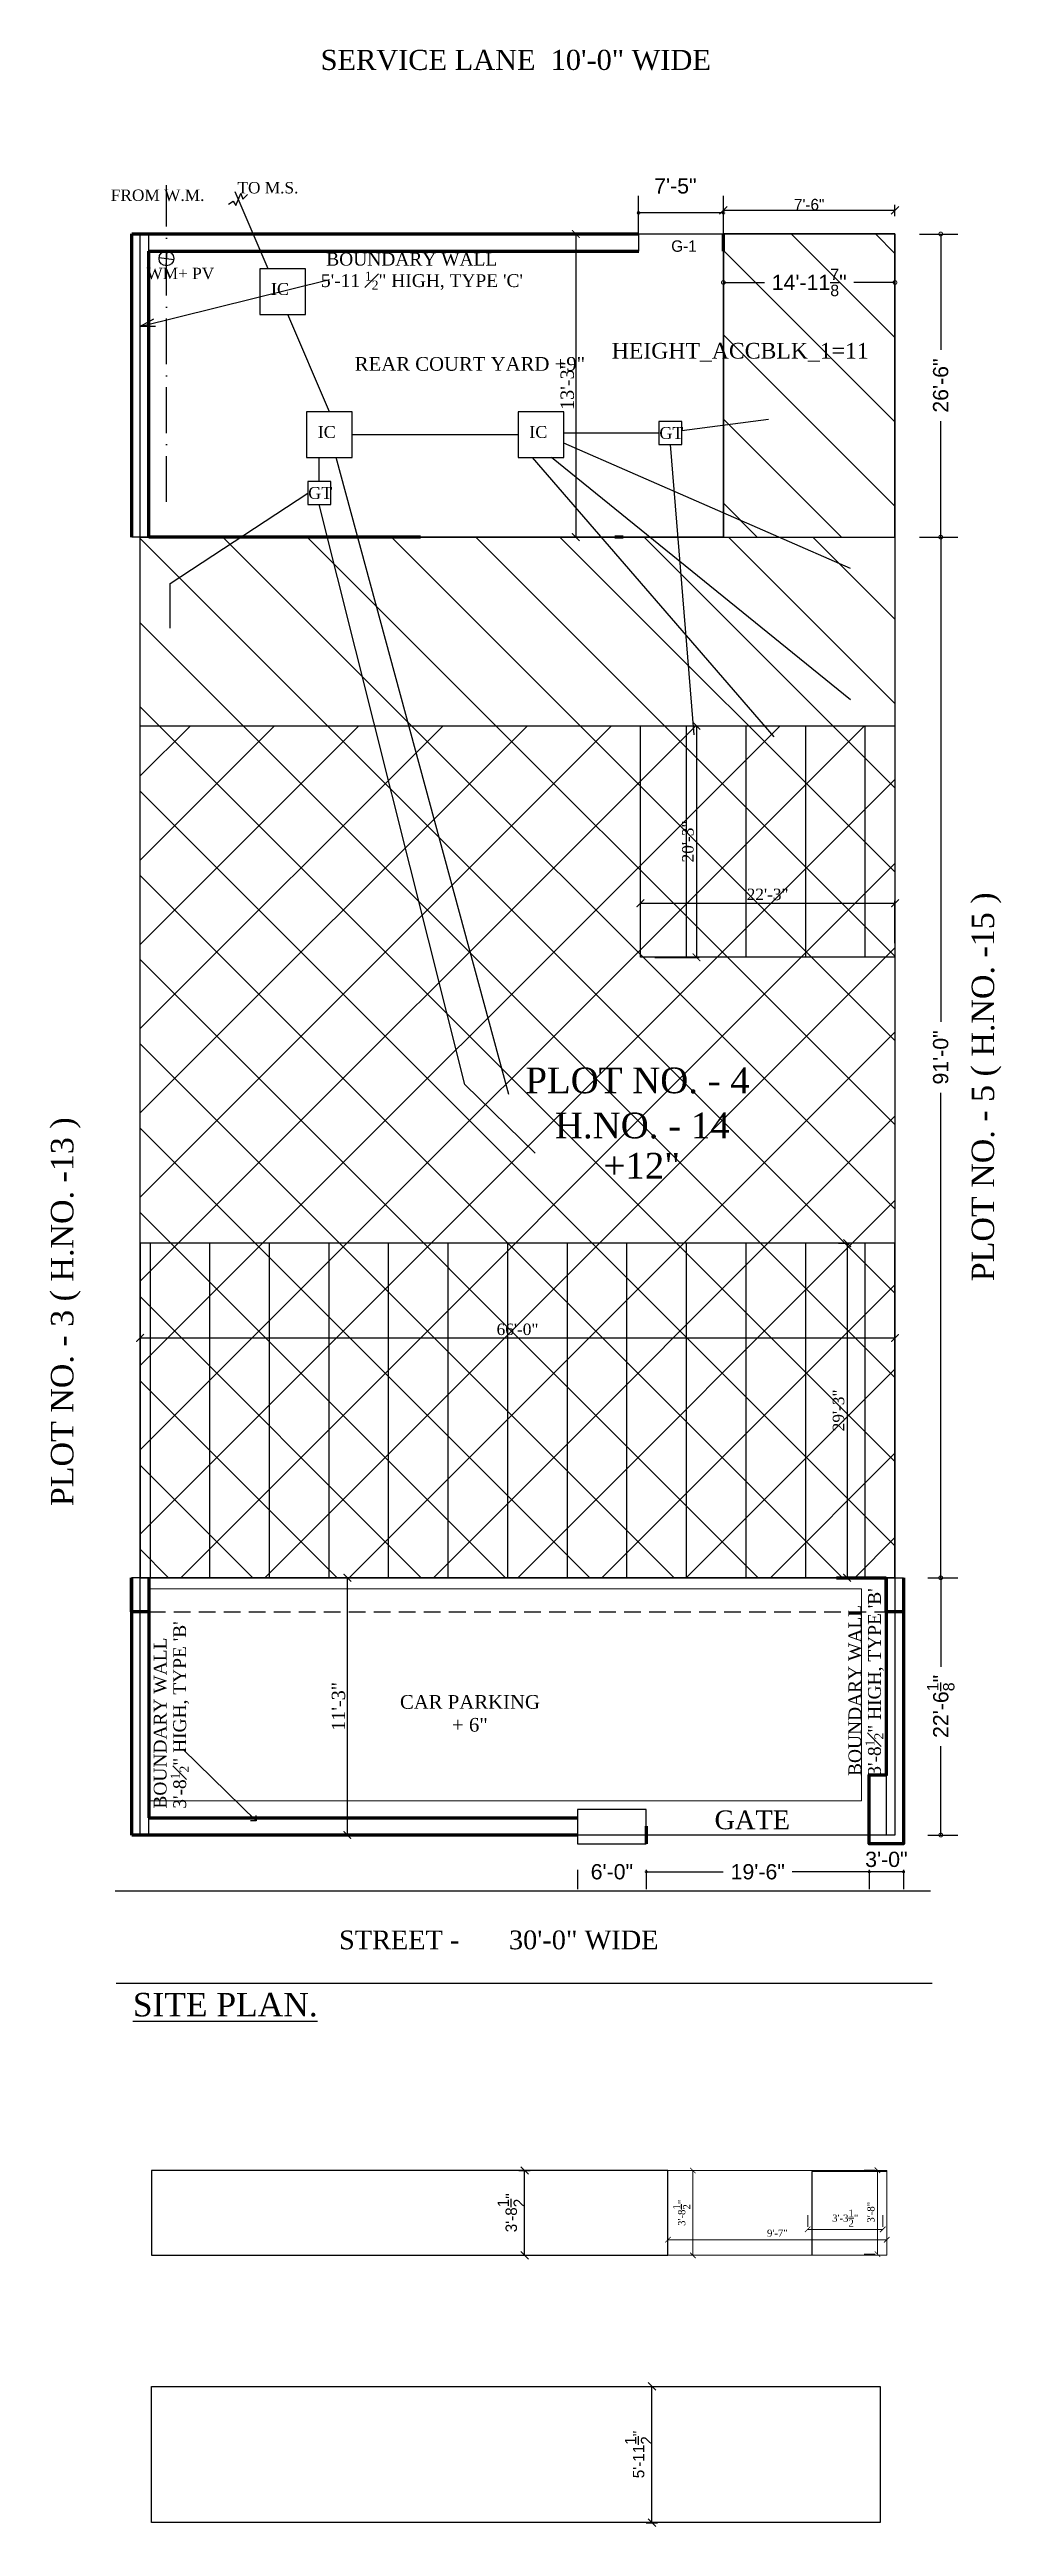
# Model space of a CAD drawing. Header units: feet. Extents: x -3489 to 100857, y -7396 to -4185.
# Drawn here: x 100358 to 100857, y -6189 to -4890 of the extents above; entities that cross this region are included whole.
import ezdxf
from ezdxf.enums import TextEntityAlignment as Align

# ---------------------------------------------------------------- set-up
doc = ezdxf.new("R2010")
doc.units = ezdxf.units.FT
doc.header["$MEASUREMENT"] = 0
for name, pattern in [('ACAD_ISO10W100', [18, 12, -3, 0, -3]), ('CENTER', [2, 1.25, -0.25, 0.25, -0.25]), ('HIDDEN', [0.375, 0.25, -0.125])]:
    doc.linetypes.add(name, pattern=pattern)
for name, color, linetype in [('ACCBLK_1', 7, 'Continuous'), ('ACCBLK_1_DIST_BOUNDARY', 7, 'Continuous'), ('DIMENSIONS', 7, 'Continuous'), ('DOOR', 175, 'Continuous'), ('PROJECTION', 7, 'HIDDEN'), ('SEWERAGE', 163, 'Continuous'), ('TEXT', 5, 'Continuous'), ('TOILET FIXTURES', 35, 'Continuous'), ('WALL', 1, 'Continuous')]:
    doc.layers.add(name, color=color, linetype=linetype)
for name, color, linetype, plot in [('BLK_1_COVERED_AREA', 140, 'Continuous', False), ('BLK_1_LVL_0_BLDG_FOOT_PRINT', 1, 'Continuous', False), ('BLK_1_LVL_0_FRONT_SETBACK', 2, 'Continuous', False), ('BLK_1_LVL_0_REAR_SETBACK', 11, 'Continuous', False), ('COMPOUNDWALL', 4, 'Continuous', False), ('PLOT_BOUNDARY', 70, 'Continuous', False)]:
    doc.layers.add(name, color=color, linetype=linetype, plot=plot)
for name, color, linetype, lineweight in [('ELEVATION 1', 10, 'Continuous', 35), ('Grid', 252, 'CENTER', 20), ('MAIN_GATE', 7, 'Continuous', 0), ('OPEN_PARKING', 7, 'Continuous', 0), ('SANTRY', 7, 'Continuous', 15), ('WICKET_GATE', 7, 'Continuous', 0), ('WIN', 160, 'Continuous', 25)]:
    doc.layers.add(name, color=color, linetype=linetype, lineweight=lineweight)
doc.styles.add('33', font='arial.ttf', dxfattribs={"height": 8})
doc.styles.add('SHABNAM', font='times.ttf')
doc.styles.add('VEENU', font='times.ttf')
doc.styles.add('VINOD', font='times.ttf')
doc.dimstyles.new('arrow', dxfattribs={"dimtxt": 6, "dimasz": 4, "dimexe": 3, "dimexo": 6, "dimgap": 0, "dimtad": 1, "dimzin": 3, "dimdsep": 46, "dimlunit": 4, "dimtxsty": 'Standard', "dimblk": 'OBLIQUE', "dimcen": 12, "dimclrd": 7, "dimclre": 256, "dimclrt": 7, "dimadec": 0, "dimazin": 0, "dimtfac": 1, "dimtofl": 0, "dimtmove": 0, "dimatfit": 3, "dimfxl": 3, "dimfxlon": 1, "dimtolj": 1, "dimtzin": 0, "dimlwd": -1, "dimlwe": -1, "dimarcsym": 0})
doc.dimstyles.get("Standard").update_dxf_attribs({"dimtxt": 3.75, "dimasz": 2.875, "dimexe": 1.25, "dimexo": 7.5, "dimgap": 1.5, "dimtad": 1, "dimdec": 1, "dimzin": 3, "dimdsep": 46, "dimlunit": 4, "dimtxsty": 'VINOD', "dimblk": 'ARCHTICK', "dimblk1": 'ARCHTICK', "dimblk2": 'ARCHTICK', "dimcen": 0.09, "dimclrd": 256, "dimclre": 256, "dimclrt": 256, "dimadec": 0, "dimazin": 0, "dimtfac": 1, "dimtdec": 1, "dimtofl": 0, "dimtmove": 2, "dimatfit": 3, "dimfxl": 2, "dimtolj": 1, "dimtzin": 0, "dimlwd": -1, "dimlwe": -1, "dimarcsym": 0})
doc.dimstyles.new('Standard$0', dxfattribs={"dimtxt": 9, "dimasz": 9, "dimexe": 9, "dimexo": 9, "dimgap": 4.8125, "dimtad": 0, "dimdec": 3, "dimzin": 3, "dimdsep": 46, "dimlunit": 4, "dimtxsty": '33', "dimblk": 'DOTSMALL', "dimblk1": 'ARCHTICK', "dimblk2": 'ARCHTICK', "dimcen": 0.09, "dimclrd": 256, "dimclre": 256, "dimclrt": 256, "dimadec": 0, "dimazin": 0, "dimtfac": 0.75, "dimtdec": 3, "dimtix": 1, "dimtofl": 0, "dimtmove": 2, "dimatfit": 3, "dimldrblk": 'DOTSMALL', "dimfxl": 1, "dimtolj": 1, "dimtzin": 0, "dimlwd": -1, "dimlwe": -1, "dimarcsym": 0})
doc.dimstyles.new('VINOD 1', dxfattribs={"dimtxt": 7, "dimasz": 4, "dimexe": 0.25, "dimexo": 2, "dimgap": 1, "dimtad": 1, "dimzin": 3, "dimdsep": 46, "dimlunit": 4, "dimtxsty": 'VINOD', "dimblk": 'ARCHTICK', "dimcen": 0.09, "dimclrd": 256, "dimclre": 256, "dimclrt": 256, "dimadec": 0, "dimazin": 0, "dimtfac": 1, "dimtofl": 0, "dimtmove": 2, "dimatfit": 3, "dimldrblk": 'OPEN90', "dimfxl": 0.25, "dimtolj": 1, "dimtzin": 0, "dimlwd": -1, "dimlwe": -1, "dimarcsym": 0})
pattern_1 = [(90, (-87402.122, 4911.927), (-31.25, 5e-15), [])]

msp = doc.modelspace()

# ---------------------------------------------------------------- texts
at = {"insert": (100690.31958, -4989.81879), "char_height": 6, "width": 69.2159404, "attachment_point": 2}
msp.add_mtext('{\\fUtsaah|b0|i0|c0|p34;G-1}', dxfattribs=at)
at = {"layer": 'ACCBLK_1', "color": 7, "insert": (100652.44143, -5043.62842), "char_height": 9.876941, "width": 105.3540376, "attachment_point": 1}
msp.add_mtext('{\\fGeorgia|b0|i0|c0|p18;\\H0.83333x;HEIGHT_ACCBLK_1=11}', dxfattribs=at)
at = {"layer": 'SANTRY', "lineweight": -3, "style": 'VINOD'}
for s, p in [('IC', (100478.40695, -5015.35236)), ('IC', (100502.90695, -5090.36465)), ('IC', (100613.90695, -5090.35236)), ('GT', (100683.71524, -5090.90444)), ('GT', (100499.48629, -5122.35605))]:
    msp.add_text(s, height=6.274966, dxfattribs=at).set_placement(p, align=Align.MIDDLE)
at = {"layer": 'TEXT', "color": 5, "style": 'VINOD'}
for s, p in [('PLOT NO. - 5 ( H.NO. -15 ) ', (100848.68064, -5431.70726)), ('PLOT NO. - 3 ( H.NO. -13 ) ', (100365.68064, -5549.70726))]:
    msp.add_text(s, height=11.8018756, rotation=90, dxfattribs=at).set_placement(p, align=Align.MIDDLE)
at = {"layer": 'TEXT', "color": 5}
for s, height, style, p in [('PLOT NO. - 4 ', 13.4878578, 'VINOD', (100668.52106, -5430.61539)), ('H.NO. - 14', 13.487858, 'VINOD', (100668.44149, -5454.27325)), ('+12"', 13.487858, 'VINOD', (100668.19202, -5475.24022)), ('GATE', 9.834841, 'VEENU', (100726.1475, -5818.5456)), ('STREET -       30\'-0" WIDE', 9.8348405, 'VEENU', (100593.1475, -5881.5456)), ('%%USITE PLAN.', 12.2935506, 'VEENU', (100449.66768, -5915.52708))]:
    msp.add_text(s, height=height, dxfattribs=dict(at, style=style)).set_placement(p, align=Align.MIDDLE)
at = {"layer": 'TEXT', "color": 5, "insert": (100602.08328, -4889.86645), "char_height": 10.5373889, "width": 337.9083394, "attachment_point": 2, "style": 'VINOD'}
msp.add_mtext('SERVICE LANE  10\'-0" WIDE', dxfattribs=at)
at = {"layer": 'TEXT', "char_height": 6.7479885, "attachment_point": 2, "style": 'SHABNAM'}
for s, insert, width in [('BOUNDARY WALL', (100547.51544, -4996.30273), 240.3666278), ('\\A1;5\'-11 {\\H0.7x;\\S1#2;}" HIGH, TYPE \'C\'', (100552.86103, -5006.20773), 106.2590704)]:
    msp.add_mtext(s, dxfattribs=dict(at, insert=insert, width=width))
at = {"layer": 'TEXT', "color": 5, "lineweight": 25, "char_height": 7.2, "width": 265.8001418, "attachment_point": 2, "style": 'VINOD'}
for s, insert in [('REAR COURT YARD +9"', (100578.03076, -5051.04732)), ('CAR PARKING \\P+ 6"', (100578.03076, -5753.04732))]:
    msp.add_mtext(s, dxfattribs=dict(at, insert=insert))
at = {"layer": 'TEXT', "char_height": 6.7479885, "width": 244.9274347, "rotation": 90, "style": 'SHABNAM'}
for s, insert, attachment_point in [('\\A1;3\'-8{\\H0.7x;\\S1#2;}" HIGH, TYPE \'B\'', (100785.49634, -5746.20716), 2), ('\\A1;3\'-8{\\H0.7x;\\S1#2;}" HIGH, TYPE \'B\'', (100421.04678, -5763.52605), 2), ('BOUNDARY WALL', (100783.49656, -5750.63873), 8), ('BOUNDARY WALL', (100419.04689, -5767.76335), 8)]:
    msp.add_mtext(s, dxfattribs=dict(at, insert=insert, attachment_point=attachment_point))
at = {"layer": 'TOILET FIXTURES', "lineweight": -3, "char_height": 6, "width": 131.5001182, "attachment_point": 2, "style": 'VINOD'}
for s, insert in [('FROM W.M.', (100414.18374, -4963.14266)), ('TO M.S.', (100472.05884, -4959.18121)), ('WM+ PV', (100426.12135, -5004.16194))]:
    msp.add_mtext(s, dxfattribs=dict(at, insert=insert))

# ---------------------------------------------------------------- blocks, each defined once
blk = doc.blocks.new('_DotSmall')
at = {"color": 0, "linetype": 'ByBlock', "const_width": 0.5}
blk.add_lwpolyline([(-0.0625, 0, 1), (0.0625, 0, 1)], format="xyb", close=True, dxfattribs=at)
blk = doc.blocks.new('*D46')
at = {"layer": 'Defpoints', "color": 0, "transparency": 16777216}
for p in [(100804.9, -4986.5), (100804.8, -5145.5), (100825, -5145.5)]:
    blk.add_point(p, dxfattribs=at)
at = {"layer": 'DIMENSIONS', "transparency": 16777216}
for p, q in [((100813.9, -4986.5), (100834, -4986.5)), ((100825, -4986.5), (100825, -5047.3)), ((100825, -5145.5), (100825, -5084.6)), ((100813.8, -5145.5), (100834, -5145.5))]:
    blk.add_line(p, q, dxfattribs=at)
at = {"layer": 'DIMENSIONS', "transparency": 16777216, "xscale": 4, "yscale": 4, "zscale": 4}
for p, rotation in [((100825, -4986.5), 90), ((100825, -5145.5), 270)]:
    blk.add_blockref('_DotSmall', p, dxfattribs=dict(at, rotation=rotation))
at = {"layer": 'DIMENSIONS', "lineweight": 25, "transparency": 16777216, "insert": (100825, -5066), "char_height": 8, "attachment_point": 5, "rotation": 90, "style": '33'}
blk.add_mtext('\\A1;26\'-6"', dxfattribs=at)
blk = doc.blocks.new('_ArchTick')
at = {"color": 0, "linetype": 'ByBlock', "const_width": 0.15}
blk.add_lwpolyline([(-0.5, -0.5), (0.5, 0.5)], dxfattribs=at)
blk = doc.blocks.new('*D47')
at = {"layer": 'Defpoints', "color": 0, "transparency": 16777216}
for p in [(100804.8, -5145.5), (100809.3, -5691.5), (100825, -5691.5)]:
    blk.add_point(p, dxfattribs=at)
at = {"layer": 'DIMENSIONS', "transparency": 16777216}
for p, q in [((100813.8, -5145.5), (100834, -5145.5)), ((100825, -5145.5), (100825, -5399.9)), ((100825, -5691.5), (100825, -5437)), ((100818.3, -5691.5), (100834, -5691.5))]:
    blk.add_line(p, q, dxfattribs=at)
at = {"layer": 'DIMENSIONS', "transparency": 16777216, "xscale": 4, "yscale": 4, "zscale": 4}
for p, rotation in [((100825, -5145.5), 90), ((100825, -5691.5), 270)]:
    blk.add_blockref('_DotSmall', p, dxfattribs=dict(at, rotation=rotation))
at = {"layer": 'DIMENSIONS', "lineweight": 25, "transparency": 16777216, "insert": (100825, -5418.5), "char_height": 8, "attachment_point": 5, "rotation": 90, "style": '33'}
blk.add_mtext('\\A1;91\'-0"', dxfattribs=at)
blk = doc.blocks.new('*D48')
at = {"layer": 'Defpoints', "color": 0, "transparency": 16777216}
for p in [(100809.3, -5691.5), (100809.3, -5826.5), (100825, -5826.5)]:
    blk.add_point(p, dxfattribs=at)
at = {"layer": 'DIMENSIONS', "transparency": 16777216}
for p, q in [((100818.3, -5691.5), (100834, -5691.5)), ((100825, -5691.5), (100825, -5738.2)), ((100825, -5826.5), (100825, -5779.8)), ((100818.3, -5826.5), (100834, -5826.5))]:
    blk.add_line(p, q, dxfattribs=at)
at = {"layer": 'DIMENSIONS', "transparency": 16777216, "xscale": 4, "yscale": 4, "zscale": 4}
for p, rotation in [((100825, -5691.5), 90), ((100825, -5826.5), 270)]:
    blk.add_blockref('_DotSmall', p, dxfattribs=dict(at, rotation=rotation))
at = {"layer": 'DIMENSIONS', "lineweight": 25, "transparency": 16777216, "insert": (100825, -5759), "char_height": 8, "attachment_point": 5, "rotation": 90, "style": '33'}
blk.add_mtext('\\A1;22\'-6{\\H0.75x;\\S1/8;}"', dxfattribs=at)
blk = doc.blocks.new('*D149')
at = {"layer": 'Defpoints', "color": 0, "transparency": 16777216}
for p in [(100711, -4986.5), (100801, -4986.5), (100711, -5011.9)]:
    blk.add_point(p, dxfattribs=at)
at = {"layer": 'DIMENSIONS', "transparency": 16777216}
for p, q in [((100711, -4995.5), (100711, -5020.9)), ((100801, -4995.5), (100801, -5020.9)), ((100711, -5011.9), (100732.5, -5011.9)), ((100801, -5011.9), (100779.5, -5011.9))]:
    blk.add_line(p, q, dxfattribs=at)
at = {"layer": 'DIMENSIONS', "transparency": 16777216, "xscale": 4, "yscale": 4, "zscale": 4, "rotation": 180}
blk.add_blockref('_DotSmall', (100711, -5011.9), dxfattribs=at)
at = {"layer": 'DIMENSIONS', "transparency": 16777216, "xscale": 4, "yscale": 4, "zscale": 4}
blk.add_blockref('_DotSmall', (100801, -5011.9), dxfattribs=at)
at = {"layer": 'DIMENSIONS', "lineweight": 25, "transparency": 16777216, "insert": (100756, -5011.9), "char_height": 8, "attachment_point": 5, "style": '33'}
blk.add_mtext('\\A1;14\'-11{\\H0.75x;\\S7/8;}"', dxfattribs=at)
blk = doc.blocks.new('*D150')
at = {"layer": 'Defpoints', "color": 0, "transparency": 16777216}
for p in [(100666.5, -4975.4), (100666.5, -4995.5), (100711, -5004.4)]:
    blk.add_point(p, dxfattribs=at)
at = {"layer": 'DIMENSIONS', "transparency": 16777216}
for p, q in [((100666.5, -4986.5), (100666.5, -4966.4)), ((100711, -4975.4), (100666.5, -4975.4)), ((100711, -4995.4), (100711, -4966.4))]:
    blk.add_line(p, q, dxfattribs=at)
at = {"layer": 'DIMENSIONS', "transparency": 16777216, "xscale": 3, "yscale": 3, "zscale": 3, "rotation": 180}
blk.add_blockref('_DotSmall', (100666.5, -4975.4), dxfattribs=at)
at = {"layer": 'DIMENSIONS', "transparency": 16777216, "xscale": 3, "yscale": 3, "zscale": 3}
blk.add_blockref('_DotSmall', (100711, -4975.4), dxfattribs=at)
at = {"layer": 'DIMENSIONS', "lineweight": 25, "transparency": 16777216, "insert": (100685.8, -4961.3), "char_height": 8, "attachment_point": 5, "style": '33'}
blk.add_mtext('\\A1;7\'-5"', dxfattribs=at)
blk = doc.blocks.new('*D50')
at = {"layer": 'Defpoints', "color": 0, "transparency": 16777216}
for p in [(100787.5, -5835.8), (100787.5, -5845.8), (100805.5, -5835.8)]:
    blk.add_point(p, dxfattribs=at)
at = {"layer": 'DIMENSIONS', "transparency": 16777216}
for p, q in [((100787.5, -5844.8), (100787.5, -5854.8)), ((100805.5, -5845.8), (100787.5, -5845.8)), ((100805.5, -5844.8), (100805.5, -5854.8))]:
    blk.add_line(p, q, dxfattribs=at)
at = {"layer": 'DIMENSIONS', "transparency": 16777216, "xscale": 2.5, "yscale": 2.5, "zscale": 2.5, "rotation": 180}
blk.add_blockref('_DotSmall', (100787.5, -5845.8), dxfattribs=at)
at = {"layer": 'DIMENSIONS', "transparency": 16777216, "xscale": 2.5, "yscale": 2.5, "zscale": 2.5}
blk.add_blockref('_DotSmall', (100805.5, -5845.8), dxfattribs=at)
at = {"layer": 'DIMENSIONS', "lineweight": 25, "transparency": 16777216, "insert": (100796.5, -5839.3), "char_height": 8, "attachment_point": 5, "style": '33'}
blk.add_mtext('\\A1;3\'-0"', dxfattribs=at)
blk = doc.blocks.new('*D51')
at = {"layer": 'Defpoints', "color": 0, "transparency": 16777216}
for p in [(100670.5, -5835.8), (100670.5, -5845.8), (100787.5, -5835.8)]:
    blk.add_point(p, dxfattribs=at)
at = {"layer": 'DIMENSIONS', "transparency": 16777216}
for p, q in [((100670.5, -5844.8), (100670.5, -5854.8)), ((100670.5, -5845.8), (100710.8, -5845.8)), ((100787.5, -5845.8), (100747.1, -5845.8)), ((100787.5, -5844.8), (100787.5, -5854.8))]:
    blk.add_line(p, q, dxfattribs=at)
at = {"layer": 'DIMENSIONS', "transparency": 16777216, "xscale": 2.5, "yscale": 2.5, "zscale": 2.5, "rotation": 180}
blk.add_blockref('_DotSmall', (100670.5, -5845.8), dxfattribs=at)
at = {"layer": 'DIMENSIONS', "transparency": 16777216, "xscale": 2.5, "yscale": 2.5, "zscale": 2.5}
blk.add_blockref('_DotSmall', (100787.5, -5845.8), dxfattribs=at)
at = {"layer": 'DIMENSIONS', "lineweight": 25, "transparency": 16777216, "insert": (100729, -5845.8), "char_height": 8, "attachment_point": 5, "style": '33'}
blk.add_mtext('\\A1;19\'-6"', dxfattribs=at)
blk = doc.blocks.new('*D52')
at = {"layer": 'Defpoints', "color": 0, "transparency": 16777216}
for p in [(100634.5, -5835.8), (100634.5, -5845.8), (100670.5, -5835.8)]:
    blk.add_point(p, dxfattribs=at)
at = {"layer": 'DIMENSIONS', "transparency": 16777216}
for p, q in [((100634.5, -5844.8), (100634.5, -5854.8)), ((100670.5, -5844.8), (100670.5, -5854.8))]:
    blk.add_line(p, q, dxfattribs=at)
at = {"layer": 'DIMENSIONS', "lineweight": 25, "transparency": 16777216, "insert": (100652.5, -5845.8), "char_height": 8, "attachment_point": 5, "style": '33'}
blk.add_mtext('\\A1;6\'-0"', dxfattribs=at)
blk = doc.blocks.new('_Open90')
at = {"color": 0, "linetype": 'ByBlock', "lineweight": -2}
for p, q in [((0, 0), (-1, 0)), ((-0.5, 0.5), (0, 0)), ((0, 0), (-0.5, -0.5))]:
    blk.add_line(p, q, dxfattribs=at)
blk = doc.blocks.new('*D151')
at = {"layer": 'Defpoints', "color": 0, "transparency": 16777216}
for p in [(100801, -5337.6), (100667.5, -5366), (100801, -5366)]:
    blk.add_point(p, dxfattribs=at)
at = {"layer": 'DIMENSIONS', "transparency": 16777216}
for p, q in [((100667.5, -5358.5), (100667.5, -5336.3)), ((100667.5, -5337.6), (100801, -5337.6)), ((100801, -5358.5), (100801, -5336.3))]:
    blk.add_line(p, q, dxfattribs=at)
at = {"layer": 'DIMENSIONS', "transparency": 16777216, "xscale": 4, "yscale": 4, "zscale": 4, "rotation": 180}
blk.add_blockref('_ArchTick', (100667.5, -5337.6), dxfattribs=at)
at = {"layer": 'DIMENSIONS', "transparency": 16777216, "xscale": 4, "yscale": 4, "zscale": 4}
blk.add_blockref('_ArchTick', (100801, -5337.6), dxfattribs=at)
at = {"layer": 'DIMENSIONS', "lineweight": 25, "transparency": 16777216, "insert": (100734.2, -5333), "char_height": 6, "attachment_point": 5, "style": 'VINOD'}
blk.add_mtext('\\A1;22\'-3"', dxfattribs=at)
blk = doc.blocks.new('*D152')
at = {"layer": 'Defpoints', "color": 0, "transparency": 16777216}
for p in [(100667.5, -5244.5), (100667.5, -5366), (100696.9, -5366)]:
    blk.add_point(p, dxfattribs=at)
at = {"layer": 'DIMENSIONS', "transparency": 16777216}
for p, q in [((100675, -5244.5), (100698.2, -5244.5)), ((100696.9, -5244.5), (100696.9, -5366)), ((100675, -5366), (100698.2, -5366))]:
    blk.add_line(p, q, dxfattribs=at)
at = {"layer": 'DIMENSIONS', "transparency": 16777216, "xscale": 4, "yscale": 4, "zscale": 4}
for p, rotation in [((100696.9, -5244.5), 90), ((100696.9, -5366), 270)]:
    blk.add_blockref('_ArchTick', p, dxfattribs=dict(at, rotation=rotation))
at = {"layer": 'DIMENSIONS', "lineweight": 25, "transparency": 16777216, "insert": (100692.4, -5305.2), "char_height": 6, "attachment_point": 5, "rotation": 90, "style": 'VINOD'}
blk.add_mtext('\\A1;20\'-3"', dxfattribs=at)
blk = doc.blocks.new('*D153')
at = {"layer": 'Defpoints', "color": 0, "transparency": 16777216}
for p in [(100801, -5565.7), (100801, -5565.7), (100405, -5593.1)]:
    blk.add_point(p, dxfattribs=at)
at = {"layer": 'DIMENSIONS', "transparency": 16777216}
for p, q in [((100801, -5558.2), (100801, -5564.5)), ((100405, -5585.6), (100405, -5564.5)), ((100405, -5565.7), (100801, -5565.7))]:
    blk.add_line(p, q, dxfattribs=at)
at = {"layer": 'DIMENSIONS', "transparency": 16777216, "xscale": 4, "yscale": 4, "zscale": 4, "rotation": 180}
blk.add_blockref('_ArchTick', (100405, -5565.7), dxfattribs=at)
at = {"layer": 'DIMENSIONS', "transparency": 16777216, "xscale": 4, "yscale": 4, "zscale": 4}
blk.add_blockref('_ArchTick', (100801, -5565.7), dxfattribs=at)
at = {"layer": 'DIMENSIONS', "lineweight": 25, "transparency": 16777216, "insert": (100603, -5561.2), "char_height": 6, "attachment_point": 5, "style": 'VINOD'}
blk.add_mtext('\\A1;66\'-0"', dxfattribs=at)
blk = doc.blocks.new('*D154')
at = {"layer": 'Defpoints', "color": 0, "transparency": 16777216}
for p in [(100763.9, -5516), (100763.9, -5691.5), (100775.9, -5691.5)]:
    blk.add_point(p, dxfattribs=at)
at = {"layer": 'DIMENSIONS', "transparency": 16777216}
for p, q in [((100771.4, -5516), (100777.2, -5516)), ((100775.9, -5516), (100775.9, -5691.5)), ((100771.4, -5691.5), (100777.2, -5691.5))]:
    blk.add_line(p, q, dxfattribs=at)
at = {"layer": 'DIMENSIONS', "transparency": 16777216, "xscale": 4, "yscale": 4, "zscale": 4}
for p, rotation in [((100775.9, -5516), 90), ((100775.9, -5691.5), 270)]:
    blk.add_blockref('_ArchTick', p, dxfattribs=dict(at, rotation=rotation))
at = {"layer": 'DIMENSIONS', "lineweight": 25, "transparency": 16777216, "insert": (100771.4, -5603.7), "char_height": 6, "attachment_point": 5, "rotation": 90, "style": 'VINOD'}
blk.add_mtext('\\A1;29\'-3"', dxfattribs=at)
blk = doc.blocks.new('*D187')
at = {"layer": 'BLK_1_LVL_0_FRONT_SETBACK', "linetype": 'CENTER', "transparency": 16777216}
for p, q in [((100513.7, -5691.5), (100513.4, -5691.5)), ((100513.7, -5826.5), (100513.4, -5826.5))]:
    blk.add_line(p, q, dxfattribs=at)
at = {"layer": 'BLK_1_LVL_0_FRONT_SETBACK', "transparency": 16777216}
blk.add_line((100513.7, -5691.5), (100513.7, -5826.5), dxfattribs=at)
at = {"layer": 'Defpoints', "color": 0, "transparency": 16777216}
for p in [(100513.7, -5691.5), (100513.7, -5826.5), (100513.7, -5826.5)]:
    blk.add_point(p, dxfattribs=at)
at = {"layer": 'BLK_1_LVL_0_FRONT_SETBACK', "transparency": 16777216, "xscale": 4, "yscale": 4, "zscale": 4}
for p, rotation in [((100513.7, -5691.5), 90), ((100513.7, -5826.5), 270)]:
    blk.add_blockref('_ArchTick', p, dxfattribs=dict(at, rotation=rotation))
at = {"layer": 'BLK_1_LVL_0_FRONT_SETBACK', "transparency": 16777216, "insert": (100509.1, -5759), "char_height": 7, "attachment_point": 5, "rotation": 90, "style": 'VINOD'}
blk.add_mtext('\\A1;11\'-3"', dxfattribs=at)
blk = doc.blocks.new('*D188')
at = {"layer": 'BLK_1_LVL_0_REAR_SETBACK', "linetype": 'CENTER', "transparency": 16777216}
for p, q in [((100632.1, -4986.5), (100633.9, -4986.5)), ((100632.1, -5145.5), (100633.9, -5145.5))]:
    blk.add_line(p, q, dxfattribs=at)
at = {"layer": 'BLK_1_LVL_0_REAR_SETBACK', "transparency": 16777216}
blk.add_line((100633.6, -4986.5), (100633.6, -5145.5), dxfattribs=at)
at = {"layer": 'Defpoints', "color": 0, "transparency": 16777216}
for p in [(100621.1, -4986.5), (100621.1, -5145.5), (100633.6, -5145.5)]:
    blk.add_point(p, dxfattribs=at)
at = {"layer": 'BLK_1_LVL_0_REAR_SETBACK', "transparency": 16777216, "xscale": 4, "yscale": 4, "zscale": 4}
for p, rotation in [((100633.6, -4986.5), 90), ((100633.6, -5145.5), 270)]:
    blk.add_blockref('_ArchTick', p, dxfattribs=dict(at, rotation=rotation))
at = {"layer": 'BLK_1_LVL_0_REAR_SETBACK', "transparency": 16777216, "insert": (100629.1, -5066), "char_height": 7, "attachment_point": 5, "rotation": 90, "style": 'VINOD'}
blk.add_mtext('\\A1;13\'-3"', dxfattribs=at)
blk = doc.blocks.new('_Oblique')
at = {"layer": 'DOOR', "color": 0, "lineweight": -2}
blk.add_line((-0.5, -0.5), (0.5, 0.5), dxfattribs=at)
blk = doc.blocks.new('*D189')
at = {"layer": 'ACCBLK_1_DIST_BOUNDARY', "transparency": 16777216}
for p, q in [((100711, -4977.1), (100711, -4971.1)), ((100801, -4977.1), (100801, -4971.1))]:
    blk.add_line(p, q, dxfattribs=at)
at = {"layer": 'ACCBLK_1_DIST_BOUNDARY', "color": 7, "transparency": 16777216}
blk.add_line((100801, -4974.1), (100711, -4974.1), dxfattribs=at)
at = {"layer": 'Defpoints', "color": 0, "transparency": 16777216}
for p in [(100711, -4974.1), (100711, -4986.5), (100801, -4986.5)]:
    blk.add_point(p, dxfattribs=at)
at = {"layer": 'ACCBLK_1_DIST_BOUNDARY', "color": 7, "transparency": 16777216, "xscale": 4, "yscale": 4, "zscale": 4, "rotation": 180}
blk.add_blockref('_Oblique', (100711, -4974.1), dxfattribs=at)
at = {"layer": 'ACCBLK_1_DIST_BOUNDARY', "color": 7, "transparency": 16777216, "xscale": 4, "yscale": 4, "zscale": 4}
blk.add_blockref('_Oblique', (100801, -4974.1), dxfattribs=at)
at = {"layer": 'ACCBLK_1_DIST_BOUNDARY', "color": 7, "transparency": 16777216, "insert": (100756, -4971.1), "char_height": 6, "attachment_point": 5}
blk.add_mtext('\\A1;7\'-6"', dxfattribs=at)
blk = doc.blocks.new('*D199')
at = {"layer": 'Defpoints', "color": 0, "transparency": 16777216}
for p in [(100695, -6002.5, 0), (100695, -6047, 0), (100695, -6047)]:
    blk.add_point(p, dxfattribs=at)
at = {"layer": 'MAIN_GATE', "transparency": 16777216}
for p, q in [((100695, -6002.5), (100695, -6047)), ((100702.5, -6002.5), (100696.3, -6002.5)), ((100702.5, -6047), (100696.3, -6047))]:
    blk.add_line(p, q, dxfattribs=at)
at = {"layer": 'MAIN_GATE', "transparency": 16777216, "xscale": 2.875, "yscale": 2.875, "zscale": 2.875}
for p, rotation in [((100695, -6002.5), 90), ((100695, -6047), 270)]:
    blk.add_blockref('_ArchTick', p, dxfattribs=dict(at, rotation=rotation))
at = {"layer": 'MAIN_GATE', "transparency": 16777216, "insert": (100689.1, -6024.7), "char_height": 3.75, "attachment_point": 5, "rotation": 90, "style": 'VINOD'}
blk.add_mtext('\\A1;3\'-8{\\H1x;\\S1/2;}"', dxfattribs=at)
blk = doc.blocks.new('*D200')
at = {"layer": 'Defpoints', "color": 0, "transparency": 16777216}
for p in [(100681.9, -6029.9, 0), (100796.7, -6029.9), (100796.7, -6038.8)]:
    blk.add_point(p, dxfattribs=at)
at = {"layer": 'MAIN_GATE', "transparency": 16777216}
for p, q in [((100681.9, -6037.4), (100681.9, -6040.1)), ((100681.9, -6038.8), (100796.7, -6038.8)), ((100796.7, -6037.4), (100796.7, -6040.1))]:
    blk.add_line(p, q, dxfattribs=at)
at = {"layer": 'MAIN_GATE', "transparency": 16777216, "xscale": 2.875, "yscale": 2.875, "zscale": 2.875, "rotation": 180}
blk.add_blockref('_ArchTick', (100681.9, -6038.8), dxfattribs=at)
at = {"layer": 'MAIN_GATE', "transparency": 16777216, "xscale": 2.875, "yscale": 2.875, "zscale": 2.875}
blk.add_blockref('_ArchTick', (100796.7, -6038.8), dxfattribs=at)
at = {"layer": 'MAIN_GATE', "transparency": 16777216, "insert": (100739.3, -6035.4), "char_height": 3.75, "attachment_point": 5, "style": 'VINOD'}
blk.add_mtext('\\A1;9\'-7"', dxfattribs=at)
blk = doc.blocks.new('*D197')
at = {"layer": 'Defpoints', "color": 0, "transparency": 16777216}
for p in [(100755.2, -6033.4), (100794.6, -6033.4), (100794.6, -6033.4)]:
    blk.add_point(p, dxfattribs=at)
at = {"layer": 'WICKET_GATE', "transparency": 16777216}
for p, q in [((100755.2, -6025.9), (100755.2, -6032.1)), ((100794.6, -6025.9), (100794.6, -6032.1)), ((100755.2, -6033.4), (100794.6, -6033.4))]:
    blk.add_line(p, q, dxfattribs=at)
at = {"layer": 'WICKET_GATE', "transparency": 16777216, "xscale": 2.875, "yscale": 2.875, "zscale": 2.875, "rotation": 180}
blk.add_blockref('_ArchTick', (100755.2, -6033.4), dxfattribs=at)
at = {"layer": 'WICKET_GATE', "transparency": 16777216, "xscale": 2.875, "yscale": 2.875, "zscale": 2.875}
blk.add_blockref('_ArchTick', (100794.6, -6033.4), dxfattribs=at)
at = {"layer": 'WICKET_GATE', "transparency": 16777216, "insert": (100774.9, -6027.5), "char_height": 3.75, "attachment_point": 5, "style": 'VINOD'}
blk.add_mtext('\\A1;3\'-3{\\H1x;\\S1/2;}"', dxfattribs=at)
blk = doc.blocks.new('*D198')
at = {"layer": 'Defpoints', "color": 0, "transparency": 16777216}
for p in [(100792.3, -6002.4), (100791.8, -6046.4), (100792.3, -6046.4)]:
    blk.add_point(p, dxfattribs=at)
at = {"layer": 'WICKET_GATE', "transparency": 16777216}
for p, q in [((100784.8, -6002.4), (100790.6, -6002.4)), ((100791.8, -6002.4), (100791.8, -6046.4)), ((100784.8, -6046.4), (100790.6, -6046.4))]:
    blk.add_line(p, q, dxfattribs=at)
at = {"layer": 'WICKET_GATE', "transparency": 16777216, "xscale": 2.875, "yscale": 2.875, "zscale": 2.875}
for p, rotation in [((100791.8, -6002.4), 90), ((100791.8, -6046.4), 270)]:
    blk.add_blockref('_ArchTick', p, dxfattribs=dict(at, rotation=rotation))
at = {"layer": 'WICKET_GATE', "transparency": 16777216, "insert": (100788.4, -6024.4), "char_height": 3.75, "attachment_point": 5, "rotation": 90, "style": 'VINOD'}
blk.add_mtext('\\A1;3\'-8"', dxfattribs=at)
blk = doc.blocks.new('*D201')
at = {"layer": 'COMPOUNDWALL', "transparency": 16777216}
for p, q in [((100670.5, -6115.8), (100676.5, -6115.8)), ((100670.5, -6187.3), (100676.5, -6187.3))]:
    blk.add_line(p, q, dxfattribs=at)
at = {"layer": 'COMPOUNDWALL', "color": 7, "transparency": 16777216}
blk.add_line((100673.5, -6187.3), (100673.5, -6115.8), dxfattribs=at)
at = {"layer": 'Defpoints', "color": 0, "transparency": 16777216}
for p in [(100630.6, -6115.8), (100673.5, -6115.8), (100630.6, -6187.3)]:
    blk.add_point(p, dxfattribs=at)
at = {"layer": 'COMPOUNDWALL', "color": 7, "transparency": 16777216, "xscale": 4, "yscale": 4, "zscale": 4}
for p, rotation in [((100673.5, -6115.8), 90), ((100673.5, -6187.3), 270)]:
    blk.add_blockref('_Oblique', p, dxfattribs=dict(at, rotation=rotation))
at = {"layer": 'COMPOUNDWALL', "color": 7, "transparency": 16777216, "insert": (100666.5, -6151.5), "char_height": 6, "attachment_point": 5, "rotation": 90}
blk.add_mtext('\\A1;5\'-11{\\H1x;\\S1/2;}"', dxfattribs=at)
blk = doc.blocks.new('*D202')
at = {"layer": 'COMPOUNDWALL', "transparency": 16777216}
for p, q in [((100603.7, -6002.5), (100609.7, -6002.5)), ((100603.7, -6047), (100609.7, -6047))]:
    blk.add_line(p, q, dxfattribs=at)
at = {"layer": 'COMPOUNDWALL', "color": 7, "transparency": 16777216}
blk.add_line((100606.7, -6047), (100606.7, -6002.5), dxfattribs=at)
at = {"layer": 'Defpoints', "color": 0, "transparency": 16777216}
for p in [(100479.9, -6002.5), (100606.7, -6002.5), (100480, -6047)]:
    blk.add_point(p, dxfattribs=at)
at = {"layer": 'COMPOUNDWALL', "color": 7, "transparency": 16777216, "xscale": 4, "yscale": 4, "zscale": 4}
for p, rotation in [((100606.7, -6002.5), 90), ((100606.7, -6047), 270)]:
    blk.add_blockref('_Oblique', p, dxfattribs=dict(at, rotation=rotation))
at = {"layer": 'COMPOUNDWALL', "color": 7, "transparency": 16777216, "insert": (100599.7, -6024.7), "char_height": 6, "attachment_point": 5, "rotation": 90}
blk.add_mtext('\\A1;3\'-8{\\H1x;\\S1/2;}"', dxfattribs=at)

# ---------------------------------------------------------------- dimensions: what is measured, and where the dimension line sits
at = {"layer": 'ACCBLK_1_DIST_BOUNDARY'}
dim = msp.add_linear_dim(base=(100711.04854, -4974.09952), p1=(100800.96854, -4986.46468), p2=(100711.04854, -4986.46468), dimstyle='arrow', override={"dimtmove": 1}, dxfattribs=at)
dim.commit()
dim.dimension.update_dxf_attribs({"geometry": '*D189', "text_midpoint": (100756.00854, -4971.09952)})
at = {"layer": 'BLK_1_LVL_0_FRONT_SETBACK', "color": 2}
dim = msp.add_linear_dim(base=(100513.68006, -5826.54468), p1=(100513.68006, -5691.46468), p2=(100513.68006, -5826.54468), angle=90, dimstyle='VINOD 1', override={"dimfxl": 1.5, "dimfxlon": 1}, dxfattribs=at)
dim.commit()
dim.dimension.update_dxf_attribs({"geometry": '*D187', "text_midpoint": (100509.11949, -5759.00468)})
at = {"layer": 'BLK_1_LVL_0_REAR_SETBACK', "color": 2}
dim = msp.add_linear_dim(base=(100633.63895, -5145.46468), p1=(100621.1332, -4986.46468), p2=(100621.1332, -5145.46468), angle=90, dimstyle='VINOD 1', override={"dimfxl": 1.5, "dimfxlon": 1}, dxfattribs=at)
dim.commit()
dim.dimension.update_dxf_attribs({"geometry": '*D188', "text_midpoint": (100629.07838, -5065.96468)})
at = {"layer": 'COMPOUNDWALL', "color": 1}
dim = msp.add_linear_dim(base=(100606.66472, -6002.47478, 0), p1=(100479.98704, -6046.99478, 0), p2=(100479.91317, -6002.47478, 0), angle=90, dimstyle='arrow', dxfattribs=at)
dim.commit()
dim.dimension.update_dxf_attribs({"geometry": '*D202', "text_midpoint": (100599.66472, -6024.73478, 0)})
at = {"layer": 'COMPOUNDWALL', "color": 2}
dim = msp.add_linear_dim(base=(100673.46717, -6115.75228), p1=(100630.63355, -6187.25228), p2=(100630.63355, -6115.75228), angle=90, dimstyle='arrow', dxfattribs=at)
dim.commit()
dim.dimension.update_dxf_attribs({"geometry": '*D201', "text_midpoint": (100666.46717, -6151.50228)})
at = {"layer": 'DIMENSIONS', "lineweight": 25}
for base, p1, p2, override, picture, middle in [((100666.54854, -4975.43083), (100711.04854, -5004.39114), (100666.54854, -4995.54468), {"dimtxt": 4.5, "dimasz": 3, "dimlfac": 2}, '*D150', (100685.84066, -4961.30475)), ((100787.46854, -5845.76703), (100805.46854, -5835.76997), (100787.46854, -5835.76997), {"dimtxt": 4, "dimasz": 2.5, "dimlfac": 2}, '*D50', (100796.46854, -5839.26996))]:
    dim = msp.add_linear_dim(base=base, p1=p1, p2=p2, angle=180, dimstyle='Standard$0', override=override, dxfattribs=at)
    dim.commit()
    dim.dimension.update_dxf_attribs({"geometry": picture, "text_midpoint": middle, "dimtype": 160})
for base, p1, p2, angle, override, picture, middle in [((100711.04854, -5011.87633), (100800.96854, -4986.46468), (100711.04854, -4986.46468), 180, {"dimtxt": 6, "dimasz": 4, "dimlfac": 2}, '*D149', (100756.00854, -5011.87633)), ((100825.00868, -5145.46469), (100804.8557, -4986.46468), (100804.83833, -5145.46469), 90, {"dimtxt": 6, "dimasz": 4, "dimlfac": 2}, '*D46', (100825.00868, -5065.96468)), ((100825.00868, -5691.46468), (100804.7757, -5145.46468), (100809.2757, -5691.46468), 90, {"dimtxt": 6, "dimasz": 4, "dimlfac": 2}, '*D47', (100825.00868, -5418.46468)), ((100696.94867, -5365.96468), (100667.46854, -5244.46468), (100667.46854, -5365.96468), 90, {"dimtxt": 6, "dimasz": 4, "dimexe": 1.25, "dimexo": 7.5, "dimgap": 1.5, "dimtad": 1, "dimdec": 1, "dimlfac": 2, "dimtxsty": 'VINOD', "dimblk": 'ArchTick', "dimtfac": 1, "dimtdec": 1, "dimtix": 0, "dimfxl": 2}, '*D152', (100692.39676, -5305.21468)), ((100775.91775, -5691.46468), (100763.88786, -5515.96468), (100763.88786, -5691.46468), 90, {"dimtxt": 6, "dimasz": 4, "dimexe": 1.25, "dimexo": 7.5, "dimgap": 1.5, "dimtad": 1, "dimdec": 1, "dimlfac": 2, "dimtxsty": 'VINOD', "dimblk": 'ArchTick', "dimtfac": 1, "dimtdec": 1, "dimtix": 0, "dimfxl": 2}, '*D154', (100771.35719, -5603.71468)), ((100825.00868, -5826.54468), (100809.2757, -5691.46468), (100809.2757, -5826.54468), 90, {"dimtxt": 6, "dimasz": 4, "dimlfac": 2}, '*D48', (100825.00868, -5759.00468)), ((100634.46854, -5845.76703), (100670.46854, -5835.76997), (100634.46854, -5835.76997), 180, {"dimtxt": 4, "dimasz": 2.5, "dimlfac": 2}, '*D52', (100652.46854, -5845.76703)), ((100670.46854, -5845.76703), (100787.46854, -5835.76997), (100670.46854, -5835.76997), 180, {"dimtxt": 4, "dimasz": 2.5, "dimlfac": 2}, '*D51', (100728.96854, -5845.76703))]:
    dim = msp.add_linear_dim(base=base, p1=p1, p2=p2, angle=angle, dimstyle='Standard$0', override=override, dxfattribs=at)
    dim.commit()
    dim.dimension.update_dxf_attribs({"geometry": picture, "text_midpoint": middle})
for base, p1, p2, picture, middle in [((100800.96854, -5337.55228), (100667.46854, -5365.96468), (100800.96854, -5365.96468), '*D151', (100734.21854, -5333.00037)), ((100800.96854, -5565.72384), (100405.04854, -5593.1011), (100800.96854, -5565.72384), '*D153', (100603.00854, -5561.17193))]:
    dim = msp.add_linear_dim(base=base, p1=p1, p2=p2, dimstyle='Standard$0', override={"dimtxt": 6, "dimasz": 4, "dimexe": 1.25, "dimexo": 7.5, "dimgap": 1.5, "dimtad": 1, "dimdec": 1, "dimlfac": 2, "dimtxsty": 'VINOD', "dimblk": 'ArchTick', "dimtfac": 1, "dimtdec": 1, "dimtix": 0, "dimfxl": 2}, dxfattribs=at)
    dim.commit()
    dim.dimension.update_dxf_attribs({"geometry": picture, "text_midpoint": middle})
at = {"layer": 'MAIN_GATE', "color": 1}
dim = msp.add_linear_dim(base=(100695.00565, -6046.99478), p1=(100695.00565, -6002.49478, 0), p2=(100695.00565, -6046.99478, 0), angle=90, dimstyle='Standard', dxfattribs=at)
dim.commit()
dim.dimension.update_dxf_attribs({"geometry": '*D199', "text_midpoint": (100689.10632, -6024.74478)})
at = {"layer": 'MAIN_GATE', "color": 2}
dim = msp.add_linear_dim(base=(100796.65732, -6038.83948), p1=(100681.86941, -6029.87173, 0), p2=(100796.65732, -6029.87173), dimstyle='Standard', dxfattribs=at)
dim.commit()
dim.dimension.update_dxf_attribs({"geometry": '*D200', "text_midpoint": (100739.26337, -6035.42663)})
at = {"layer": 'WICKET_GATE', "color": 1}
dim = msp.add_linear_dim(base=(100791.84974, -6046.43781), p1=(100792.29308, -6002.43781), p2=(100792.29308, -6046.43781), angle=90, dimstyle='Standard', dxfattribs=at)
dim.commit()
dim.dimension.update_dxf_attribs({"geometry": '*D198', "text_midpoint": (100788.4423, -6024.43781)})
at = {"layer": 'WICKET_GATE', "color": 2}
dim = msp.add_linear_dim(base=(100794.57261, -6033.36803), p1=(100755.21818, -6033.36803), p2=(100794.57261, -6033.36803), dimstyle='Standard', dxfattribs=at)
dim.commit()
dim.dimension.update_dxf_attribs({"geometry": '*D197', "text_midpoint": (100774.8954, -6027.46869)})

# ---------------------------------------------------------------- hatches: boundary and pattern name
at = {"layer": 'WALL'}
h = msp.add_hatch(dxfattribs=at)
h.set_pattern_fill('ANSI31', color=256, scale=250, angle=90)
h.set_pattern_definition([(135, (-76249.584, 5972.072), (-22.097087, -22.097087), [])])
h.paths.add_polyline_path([(100801.04854, -4986.46468), (100711.04854, -4986.46468), (100711.04854, -5145.46468), (100801.0305, -5145.46469)])
h = msp.add_hatch(dxfattribs=at)
h.set_pattern_fill('ANSI31', color=256, scale=250, angle=90)
h.set_pattern_definition([(135, (-87402.122, 4911.927), (-22.097087, -22.097087), [])])
h.paths.add_polyline_path([(100800.96854, -5691.46468), (100405.04854, -5691.46468), (100405.04854, -5145.46468), (100800.96854, -5145.46468)])
h = msp.add_hatch(dxfattribs=at)
h.set_pattern_fill('ANSI31', color=256, scale=250)
h.set_pattern_definition([(45, (-87402.122, 4911.927), (-22.097087, 22.097087), [])])
h.paths.add_polyline_path([(100405.04854, -5244.46468), (100800.96854, -5244.46468), (100800.96854, -5691.46468), (100405.04854, -5691.46468)])
h = msp.add_hatch(dxfattribs=at)
h.set_pattern_fill('ANSI31', color=256, scale=250, angle=45)
h.set_pattern_definition(pattern_1)
h.paths.add_polyline_path([(100667.46854, -5244.46468), (100800.96854, -5244.46468), (100800.96854, -5365.96468), (100667.46854, -5365.96468)])
h = msp.add_hatch(dxfattribs=at)
h.set_pattern_fill('ANSI31', color=256, scale=250, angle=45)
h.set_pattern_definition(pattern_1)
h.paths.add_polyline_path([(100405.04854, -5691.46468), (100800.96854, -5691.46468), (100800.96854, -5515.96468), (100404.96854, -5515.96468)])

# ---------------------------------------------------------------- linework, layer by layer
at = {"color": 5, "linetype": 'ACAD_ISO10W100', "lineweight": -3, "ltscale": 2}
msp.add_line((100418.82953, -5127.00801), (100418.82953, -4960.7837), dxfattribs=at)
for p, q in [((100666.54854, -4995.54468), (100666.54854, -4986.46468)), ((100409.62854, -5103.75371), (100409.62854, -5103.75371)), ((100409.62854, -5145.46468), (100400.62854, -5145.46468)), ((100405.04854, -5691.46468), (100400.54854, -5691.46468)), ((100800.96854, -5691.46468), (100805.38854, -5691.46468)), ((100757.30288, -6002.99478, 0), (100757.30288, -6046.99478, 0))]:
    msp.add_line(p, q)
for points in [[(100711.04854, -4986.46468), (100800.96854, -4986.46468), (100800.96854, -5691.46468), (100796.46854, -5691.46468), (100796.46854, -5691.46468), (100405.04854, -5691.46468), (100405.04854, -5145.46468), (100711.04854, -5145.46468), (100711.04854, -4986.46468)], [(100670.46854, -5831.04468), (100670.46854, -5813.04468), (100634.46854, -5813.04468), (100634.46854, -5831.04468), (100670.46854, -5831.04468)]]:
    msp.add_lwpolyline(points)
at = {"elevation": 0}
msp.add_lwpolyline([(100681.86941, -6002.49478), (100411.07274, -6002.49478), (100411.07274, -6046.99478), (100681.86941, -6046.99478)], close=True, dxfattribs=at)
msp.add_lwpolyline([(100411.07274, -6115.75228), (100793.28724, -6115.75228), (100793.28724, -6187.25228), (100411.07274, -6187.25228)], close=True)
at = {"layer": 'ACCBLK_1', "color": 7, "ltscale": 0.75}
msp.add_lwpolyline([(100800.96854, -4986.46468), (100711.04854, -4986.46468), (100711.04854, -5145.46468), (100800.96854, -5145.46468)], close=True, dxfattribs=at)
at = {"layer": 'BLK_1_COVERED_AREA'}
msp.add_lwpolyline([(100405.04854, -5145.46468), (100711.04854, -5145.46468), (100711.04854, -4986.46468), (100800.96854, -4986.46468), (100800.96854, -5691.46468), (100405.04854, -5691.46468)], close=True, dxfattribs=at)
at = {"layer": 'BLK_1_LVL_0_BLDG_FOOT_PRINT', "color": 25}
msp.add_lwpolyline([(100405.04854, -5145.46468), (100800.96854, -5145.46468), (100800.96854, -5691.46468), (100405.04854, -5691.46468)], close=True, dxfattribs=at)
at = {"layer": 'BLK_1_LVL_0_FRONT_SETBACK'}
msp.add_lwpolyline([(100409.62854, -5691.46468), (100796.38854, -5691.46468), (100796.38854, -5826.54468), (100409.62854, -5826.54468)], close=True, dxfattribs=at)
at = {"layer": 'BLK_1_LVL_0_REAR_SETBACK'}
msp.add_lwpolyline([(100409.62854, -4986.46468), (100711.04854, -4986.46468), (100711.04854, -5145.46468), (100409.62854, -5145.46468)], close=True, dxfattribs=at)
at = {"layer": 'ELEVATION 1', "lineweight": 70}
msp.add_line((100552.12854, -5145.46468), (100517.62854, -5145.46468), dxfattribs=at)
at = {"layer": 'Grid'}
msp.add_line((100653.96854, -5145.46468), (100623.96854, -5145.46468), dxfattribs=at)
at = {"layer": 'MAIN_GATE', "color": 1, "elevation": 0}
msp.add_lwpolyline([(100681.86941, -6002.49478), (100796.65732, -6002.49478), (100796.65732, -6046.99478), (100681.86941, -6046.99478), (100681.86941, -6002.49478)], close=True, dxfattribs=at)
at = {"layer": 'OPEN_PARKING'}
msp.add_lwpolyline([(100409.62854, -5697.35212), (100783.49656, -5697.35212), (100783.49656, -5808.60954), (100409.62854, -5808.60954)], close=True, dxfattribs=at)
at = {"layer": 'PLOT_BOUNDARY'}
msp.add_lwpolyline([(100405.04854, -4986.46468), (100800.96854, -4986.46468), (100800.96854, -5826.54468), (100405.04854, -5826.54468)], close=True, dxfattribs=at)
at = {"layer": 'PROJECTION', "ltscale": 35}
msp.add_line((100409.54854, -5709.46468), (100796.38854, -5709.46468), dxfattribs=at)
at = {"layer": 'SANTRY', "lineweight": -3}
for p, q in [((100734.62855, -5083.77275), (100689.20909, -5089.7837)), ((100498.98015, -5116.37132), (100498.98015, -5103.79599)), ((100695.57342, -5249.25559), (100683.20909, -5096.91971))]:
    msp.add_line(p, q, dxfattribs=at)
for points in [[(100467.82953, -5028.7837), (100491.82953, -5028.7837), (100491.82953, -5004.7837), (100467.82953, -5004.7837)], [(100492.32953, -5103.79599), (100516.32953, -5103.79599), (100516.32953, -5079.79599), (100492.32953, -5079.79599)], [(100603.32953, -5103.7837), (100627.32953, -5103.7837), (100627.32953, -5079.7837), (100603.32953, -5079.7837)], [(100677.20909, -5096.91971), (100689.20909, -5096.91971), (100689.20909, -5084.91971), (100677.20909, -5084.91971)], [(100492.98015, -5128.37132), (100504.98015, -5128.37132), (100504.98015, -5116.37132), (100492.98015, -5116.37132)]]:
    msp.add_lwpolyline(points, close=True, dxfattribs=at)
at = {"layer": 'SEWERAGE', "lineweight": -3, "ltscale": 0.5}
for p, q in [((100415.01232, -4998.74551), (100422.64352, -4999.90221)), ((100419.09347, -4995.47383), (100418.56237, -5003.17389))]:
    msp.add_line(p, q, dxfattribs=at)
msp.add_circle((100418.82792, -4999.32386), 3.85918, dxfattribs=at)
at = {"layer": 'TOILET FIXTURES', "lineweight": -3}
for p, q in [((100472.18483, -5004.7837), (100454.82953, -4964.2837)), ((100504.32953, -5079.79599), (100482.46945, -5028.7837)), ((100603.32953, -5091.7837), (100516.32953, -5091.7969)), ((100677.20909, -5090.91971), (100627.32953, -5090.91971)), ((100598.38854, -5437.96468), (100507.82953, -5103.79599)), ((100737.57342, -5250.25559), (100610.82953, -5103.7837)), ((100777.71345, -5230.96468), (100620.82953, -5103.7837)), ((100777.71345, -5161.96468), (100627.32953, -5096.2837)), ((100575.32953, -5432.7837), (100498.98015, -5128.37132)), ((100612.32953, -5468.7837), (100575.32953, -5432.7837))]:
    msp.add_line(p, q, dxfattribs=at)
for points in [[(100451.32953, -4970.7837), (100453.82953, -4969.2837), (100455.19718, -4971.56311), (100457.82953, -4965.2837), (100458.82953, -4968.2837), (100461.32953, -4965.7837)], [(100420.82953, -5193.2837), (100420.82953, -5169.7837), (100492.98015, -5122.37132)]]:
    msp.add_lwpolyline(points, dxfattribs=at)
at = {"layer": 'WALL', "lineweight": 70}
for p, q in [((100400.62854, -5145.46468), (100400.62854, -4986.46468)), ((100711.04854, -4995.54468), (100711.04854, -4986.46468)), ((100409.62854, -5145.46468), (100409.62854, -4995.54468)), ((100409.62854, -4995.54468), (100666.54854, -4995.54468)), ((100552.12854, -5145.46468), (100409.62854, -5145.46468)), ((100658.46854, -5145.46468), (100653.96854, -5145.46468)), ((100400.62854, -5826.54468), (100400.62854, -5691.46468)), ((100409.62854, -5691.46468), (100409.62854, -5817.38468)), ((100770.38854, -5691.46468), (100796.38854, -5691.46468)), ((100409.62854, -5817.38468), (100634.46854, -5817.38468)), ((100670.46854, -5821.88468), (100670.46854, -5831.04468)), ((100634.46854, -5826.54468), (100400.62854, -5826.54468))]:
    msp.add_line(p, q, dxfattribs=at)
at = {"layer": 'WALL', "ltscale": 200}
msp.add_line((100796.38854, -5709.46468), (100805.38854, -5709.46468), dxfattribs=at)
at = {"layer": 'WALL'}
for p, q in [((100392.00958, -5855.84108), (100819.54646, -5855.84108)), ((100392.45351, -5904.23413), (100820.49703, -5904.23413))]:
    msp.add_line(p, q, dxfattribs=at)
at = {"layer": 'WALL', "lineweight": 70}
for points in [[(100400.62854, -4986.46468), (100666.54854, -4986.46468)], [(100409.54854, -5691.46468), (100409.54854, -5709.46468), (100400.54854, -5709.46468), (100400.54854, -5691.46468)], [(100409.54854, -5691.46468), (100409.54854, -5709.46468), (100400.54854, -5709.46468), (100400.54854, -5691.46468)], [(100805.46854, -5691.46468), (100805.46854, -5831.04468), (100787.46854, -5831.04468), (100787.46854, -5794.88468), (100796.46854, -5794.88468), (100796.46854, -5691.46468)], [(100805.38854, -5691.46468), (100805.38854, -5709.46468), (100796.38854, -5709.46468), (100796.38854, -5691.46468)]]:
    msp.add_lwpolyline(points, dxfattribs=at)
at = {"layer": 'WALL'}
for points in [[(100800.96854, -5691.46468), (100405.04854, -5691.46468), (100405.04854, -5145.46468), (100800.96854, -5145.46468)], [(100405.04854, -5244.46468), (100800.96854, -5244.46468), (100800.96854, -5691.46468), (100405.04854, -5691.46468)], [(100667.46854, -5244.46468), (100800.96854, -5244.46468), (100800.96854, -5365.96468), (100667.46854, -5365.96468)], [(100405.04854, -5691.46468), (100800.96854, -5691.46468), (100800.96854, -5515.96468), (100404.96854, -5515.96468)]]:
    msp.add_lwpolyline(points, close=True, dxfattribs=at)
msp.add_lwpolyline([(100667.46854, -5244.46468), (100800.96854, -5244.46468), (100800.96854, -5365.96468), (100667.46854, -5365.96468), (100667.46854, -5244.46468)], dxfattribs=at)
at = {"layer": 'WICKET_GATE', "elevation": 0}
msp.add_lwpolyline([(100757.30288, -6002.99478), (100796.65732, -6002.99478), (100796.65732, -6046.99478), (100757.30288, -6046.99478)], close=True, dxfattribs=at)
at = {"layer": 'WIN'}
msp.add_line((100754.46854, -5691.46468), (100696.46854, -5691.46468), dxfattribs=at)

msp.set_redraw_order([(e.dxf.handle, doc.entitydb.next_handle()) for e in msp.query("TEXT MTEXT ATTDEF DIMENSION ARC_DIMENSION")])  # texts and dimensions are drawn at this point

# ---------------------------------------------------------------- leaders
at = {"layer": 'WALL', "lineweight": 25}
msp.add_leader([(100404.88854, -5034.95505), (100504.32953, -5010.2837)], dimstyle='Standard', override={"dimasz": 8, "dimtad": 0, "dimldrblk": 'Open30'}, dxfattribs=at)
at = {"layer": 'WALL'}
msp.add_leader([(100465.81048, -5819.03736), (100427.40612, -5781.46357)], dimstyle='VINOD 1', override={"dimgap": 1, "dimtad": 0, "dimfxl": 0.18, "dimfxlon": 1}, dxfattribs=at)

doc.saveas('drawing.dxf')
